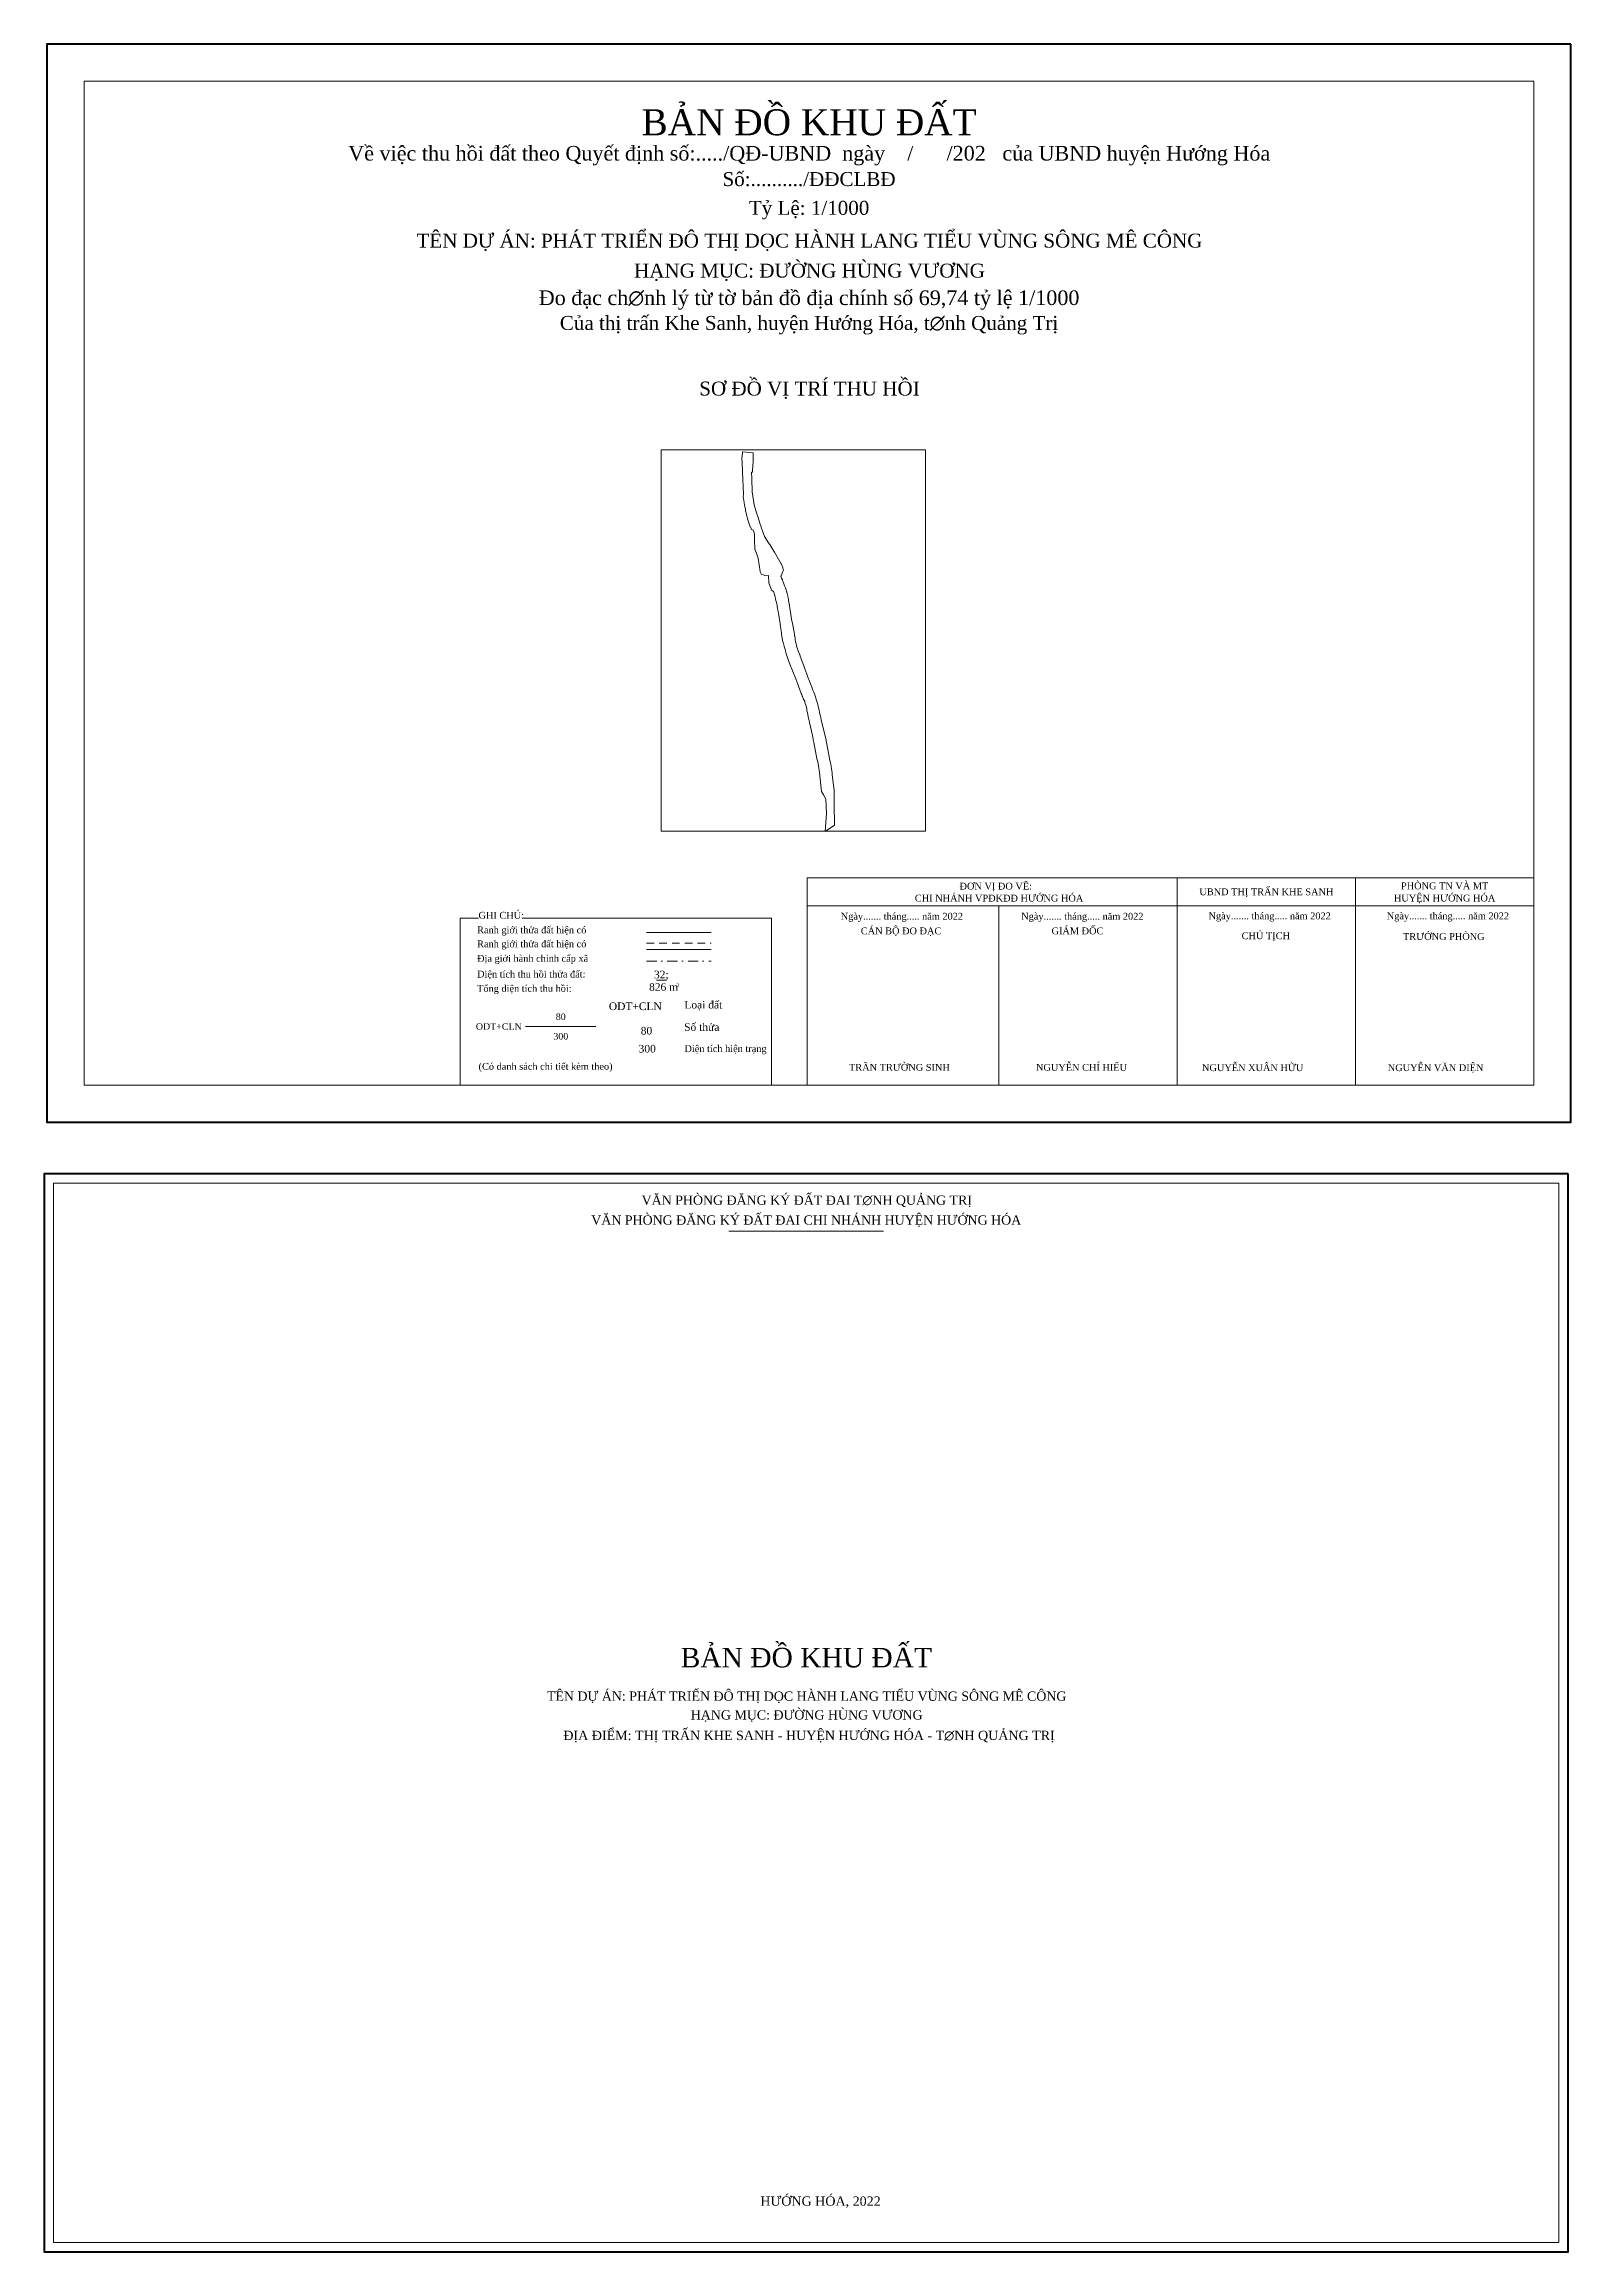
# Model space of a CAD drawing. Header units: metres. Extents: x 550998 to 551741, y 1839041 to 1839623.
# Drawn here: x 550998 to 551401, y 1839041 to 1839623 of the extents above; entities that cross this region are included whole.
import ezdxf
from ezdxf.enums import TextEntityAlignment as Align

# ---------------------------------------------------------------- set-up
doc = ezdxf.new("R2010")
doc.units = ezdxf.units.M
doc.header["$MEASUREMENT"] = 0
doc.linetypes.add('DGN Style 2', pattern=[3.355162, 2.013097, -1.342065])
doc.linetypes.add('DGN Style 4', pattern=[5.371615, 2.68413, -1.342065, 0.003355, -1.342065])
doc.layers.add('Level 18', color=7, linetype='Continuous', lineweight=0)
doc.styles.add('Style-VHtime', font='VHtime.shx')
doc.styles.add('Style-VHtimeb', font='VHtimeb.shx')
doc.styles.add('Style-Vntime', font='Vntime.shx')
doc.styles.add('Style-Vntimei I 0.00000', font='Vntimei.shx')

msp = doc.modelspace()

# ---------------------------------------------------------------- texts
at = {"layer": 'Level 18', "color": 250, "linetype": 'Continuous', "lineweight": 0}
for s, height, style, p in [('B¶N ®å KHU ®ÊT', 6.86069, 'Style-VHtimeb', (551200.14113, 1839599.239768)), ('VÒ viÖc thu håi ®Êt theo QuyÕt ®Þnh sè:...../Q§-UBND  ngµy    /      /202   cña UBND huyÖn H\xadíng Hãa', 3.856703, 'Style-Vntime', (551200.184142, 1839592.571455)), ('Sè:........../§§CLB§', 3.675375, 'Style-Vntime', (551200.135013, 1839585.854401)), ('Tû LÖ: 1/1000', 3.675375, 'Style-Vntime', (551200.145781, 1839578.267502)), ('TªN dù ¸n: Ph¸t triÓn ®« thÞ däc hµnh lang tiÓu vïng s«ng mª c«ng', 3.675375, 'Style-VHtime', (551200.246055, 1839569.624727)), ('h¹ng môc: ®\xadêng hïng v\xad¬ng', 3.675375, 'Style-VHtime', (551200.246055, 1839561.723209)), ('§o ®¹c ch∅nh lý tõ tê b¶n ®å ®Þa chÝnh sè 69,74 tû lÖ 1/1000', 3.855792, 'Style-Vntime', (551200.149051, 1839554.485898)), ('Cña thÞ trÊn Khe Sanh, huyÖn H\xadíng Hãa, t∅nh Qu¶ng TrÞ', 3.675375, 'Style-Vntime', (551200.129629, 1839547.925007)), ('S¬ ®å VÞ TRÝ THU HåI', 3.675375, 'Style-VHtime', (551200.246055, 1839530.624727))]:
    msp.add_text(s, height=height, dxfattribs=dict(at, style=style)).set_placement(p, align=Align.CENTER)
at = {"layer": 'Level 18', "color": 250, "linetype": 'Continuous', "lineweight": 13, "style": 'Style-VHtime'}
for s, p in [('PHßNG TN Vµ MT', (551367.717771, 1839401.363389)), ('CHI NH¸NH vp®k®® H\xadíNG HãA', (551250.232234, 1839398.11821)), ('UBND thÞ trÊn khe sanh', (551320.723492, 1839399.784291)), ('HUYÖN H\xadíNG HãA', (551367.717771, 1839398.123732))]:
    msp.add_text(s, height=1.8, dxfattribs=at).set_placement(p, align=Align.MIDDLE_CENTER)
at = {"layer": 'Level 18', "color": 250, "linetype": 'Continuous', "lineweight": 0}
for s, height, style, p in [('Ranh giíi thöa ®Êt hiÖn cã', 1.8, 'Style-Vntime', (551112.607793, 1839390.648222)), ('GHI CHó:', 1.8, 'Style-VHtime', (551112.976538, 1839394.501595)), ('Ranh giíi thöa ®Êt hiÖn cã', 1.8, 'Style-Vntime', (551112.607793, 1839386.968321)), ('§Þa giíi hµnh chÝnh cÊp x·', 1.8, 'Style-Vntime', (551112.607793, 1839383.147319)), ('DiÖn tÝch thu håi thöa ®Êt:', 1.8, 'Style-Vntime', (551112.607793, 1839378.995355)), ('Tæng diÖn tÝch thu håi:', 1.8, 'Style-Vntime', (551112.607793, 1839375.222808)), ('Lo¹i ®Êt', 2, 'Style-Vntime', (551167.262375, 1839371.026139)), ('Sè thöa', 2, 'Style-Vntime', (551167.207029, 1839365.121296)), ('DiÖn tÝch hiÖn tr¹ng', 1.8, 'Style-Vntime', (551167.275865, 1839359.347165)), ('(Cã danh s¸ch chi tiÕt kÌm theo)', 1.8, 'Style-Vntime', (551112.99522, 1839354.662423))]:
    msp.add_text(s, height=height, dxfattribs=dict(at, style=style)).set_placement(p, align=Align.TOP_LEFT)
for s, style, p in [('Ngµy....... th¸ng..... n¨m 2022', 'Style-Vntimei I 0.00000', (551240.733158, 1839392.445489)), ('c¸n bé ®o ®¹c', 'Style-VHtime', (551235.012088, 1839388.584787)), ('Ngµy....... th¸ng..... n¨m 2022', 'Style-Vntimei I 0.00000', (551288.318174, 1839392.445489)), ('GI¸M ®èC', 'Style-VHtime', (551277.74149, 1839388.584787)), ('Ngµy....... th¸ng..... n¨m 2022', 'Style-Vntimei I 0.00000', (551337.710647, 1839392.541884)), ('Ngµy....... th¸ng..... n¨m 2022', 'Style-Vntimei I 0.00000', (551384.704926, 1839392.541884)), ('CHñ TÞCH', 'Style-VHtime', (551326.950615, 1839387.299685)), ('TR\xadëNG PHßNG', 'Style-VHtime', (551378.265572, 1839387.107998)), ('trÇn tr\xadêng sinh', 'Style-VHtime', (551237.25111, 1839352.604102)), ('NguyÔn ChÝ HIÕu', 'Style-VHtime', (551283.986394, 1839352.604102)), ('nguyÔn xu©n h÷u', 'Style-VHtime', (551330.470208, 1839352.519276)), ('nguyÔn v¨n diÖn', 'Style-VHtime', (551377.955897, 1839352.519276))]:
    msp.add_text(s, height=1.8, dxfattribs=dict(at, style=style)).set_placement(p, align=Align.RIGHT)
at = {"layer": 'Level 18', "color": 250, "linetype": 'Continuous', "lineweight": 0, "style": 'Style-Vntime'}
for s, height, p in [('32;', 2, (551161.172407, 1839377.986752)), ('826 m', 2, (551161.776501, 1839374.68979)), ('2', 1, (551165.528693, 1839375.16887)), ('80', 2, (551157.268708, 1839363.167046)), ('300', 2, (551157.456246, 1839358.427889))]:
    msp.add_text(s, height=height, dxfattribs=at).set_placement(p, align=Align.MIDDLE_CENTER)
msp.add_text('ODT+CLN', height=2, dxfattribs=at).set_placement((551161.303553, 1839369.605967), align=Align.MIDDLE_RIGHT)
at = {"layer": 'Level 18', "color": 7, "linetype": 'Continuous', "lineweight": 0, "style": 'Style-VHtime'}
for s, height, p in [('V¨N PHßNG ®¨NG Ký ®ÊT ®AI CHI NH¸NH HUYÖN H\xadíNG HãA', 2.425748, (551199.392036, 1839313.253546)), ('V¨N PHßNG ®¨NG Ký ®ÊT ®AI T∅NH QU¶NG TRÞ', 2.425748, (551199.533763, 1839318.497081)), ('B¶N ®å KHU ®ÊT', 5.145525, (551199.418328, 1839197.893325)), ('®ÞA ®IÓM: thÞ trÊn khe sanh - HUYÖN H\xadíNG HãA - T∅NH QU¶NG TRÞ', 2.45024, (551200.140877, 1839177.382757)), ('h\xadíng hãa, 2022', 2.45024, (551203.151108, 1839054.611831))]:
    msp.add_text(s, height=height, dxfattribs=at).set_placement(p, align=Align.MIDDLE_CENTER)
at = {"layer": 'Level 18', "color": 7, "linetype": 'Continuous', "lineweight": 0, "style": 'Style-VHtime', "width": 0.991536}
for s, p in [('TªN Dù ¸N: PH¸T TRIÓN §¤ THÞ DäC HµNH LANG TIÓU VïNG S¤NG M£ C¤NG', (551199.510208, 1839187.733638)), ('H¹NG MôC: §¦êNG hïng v\xad¬ng', (551199.510208, 1839182.787887))]:
    msp.add_text(s, height=2.45024, dxfattribs=at).set_placement(p, align=Align.MIDDLE_CENTER)
at = {"layer": 'Level 18', "color": 250, "linetype": 'Continuous', "lineweight": 13, "insert": (551249.367653, 1839401.057866), "char_height": 1.8, "width": 47.103663, "attachment_point": 5, "line_spacing_factor": 0.604495, "style": 'Style-VHtime'}
msp.add_mtext('®¬N VÞ ®O VÏ:', dxfattribs=at)

# ---------------------------------------------------------------- blocks, each defined once
blk = doc.blocks.new('N_THUA')
at = {"layer": 'Level 18', "color": 250, "linetype": 'Continuous', "lineweight": 0}
blk.add_line((-23.280945, 0), (34.297055, 0), dxfattribs=at)
at = {"layer": 'Level 18', "color": 250, "linetype": 'Continuous', "lineweight": 0, "style": 'Style-Vntime'}
blk.add_text('ODT+CLN', height=5.373238, dxfattribs=at).set_placement((-26.256955, 0), align=Align.MIDDLE_RIGHT)
for s, p in [('80', (5.624354, 8)), ('300', (5.624354, -8))]:
    blk.add_text(s, height=5.373238, dxfattribs=at).set_placement(p, align=Align.MIDDLE_CENTER)

# ---------------------------------------------------------------- linework, layer by layer
at = {"layer": 'Level 18', "color": 250}
for p, q in [((551250.2158, 1839403.4945), (551297.2101, 1839403.4945)), ((551297.2101, 1839403.4945), (551344.2044, 1839403.4945)), ((551297.2101, 1839396.0867), (551297.2101, 1839403.4945)), ((551344.2044, 1839403.4945), (551391.1987, 1839403.4945)), ((551344.2044, 1839396.0867), (551344.2044, 1839403.4945)), ((551199.6613, 1839396.0867), (551250.2158, 1839396.0867)), ((551199.6613, 1839348.8326), (551199.6613, 1839396.0867)), ((551250.2158, 1839396.0867), (551297.2101, 1839396.0867)), ((551250.2158, 1839348.8326), (551250.2158, 1839396.0867)), ((551297.2101, 1839396.0867), (551344.2044, 1839396.0867)), ((551344.2044, 1839396.0867), (551391.1987, 1839396.0867)), ((551157.2938, 1839389.0234), (551174.3687, 1839389.0234)), ((551157.2938, 1839384.6001), (551174.3687, 1839384.6001)), ((551159.8911, 1839376.4962), (551162.5169, 1839376.4962))]:
    msp.add_line(p, q, dxfattribs=at)
at = {"layer": 'Level 18', "color": 250, "linetype": 'Continuous', "lineweight": 0}
for p, q in [((551391.1987, 1839396.0867), (551391.1987, 1839403.4945)), ((551108.124759, 1839392.874868), (551112.976538, 1839392.874868)), ((551108.124759, 1839349.009497), (551108.124759, 1839392.874868)), ((551124.777527, 1839392.874868), (551190.244529, 1839392.874868)), ((551190.244529, 1839349.009497), (551190.244529, 1839392.874868)), ((551199.6613, 1839348.8326), (551250.2158, 1839348.8326)), ((551250.2158, 1839348.8326), (551297.2101, 1839348.8326)), ((551297.2101, 1839348.8326), (551344.2044, 1839348.8326))]:
    msp.add_line(p, q, dxfattribs=at)
at = {"layer": 'Level 18', "color": 250, "linetype": 'DGN Style 2', "lineweight": 13}
msp.add_line((551157.2938, 1839386.2819), (551174.3687, 1839386.2819), dxfattribs=at)
at = {"layer": 'Level 18', "color": 250, "linetype": 'DGN Style 4', "lineweight": 0}
msp.add_line((551157.2938, 1839381.5353), (551174.3687, 1839381.5353), dxfattribs=at)
at = {"layer": 'Level 18', "color": 7, "linetype": 'Continuous', "lineweight": 13}
msp.add_line((551178.99342, 1839310.339336), (551219.75082, 1839310.339336), dxfattribs=at)
at = {"layer": 'Level 18', "color": 250, "linetype": 'Continuous', "lineweight": 40, "flags": 128}
msp.add_lwpolyline([(551400.9997, 1839623.2606), (550999.1587, 1839623.2606), (550999.1587, 1839339.0316), (551400.9997, 1839339.0316), (551400.9997, 1839623.2606)], dxfattribs=at)
at = {"layer": 'Level 18', "color": 250, "linetype": 'Continuous', "lineweight": 0, "flags": 128}
for points in [[(551391.1987, 1839403.4945), (551391.1987, 1839613.4596), (551008.9597, 1839613.4596), (551008.9597, 1839348.8326), (551199.6613, 1839348.8326)], [(551344.2044, 1839348.8326), (551391.1987, 1839348.8326), (551391.1987, 1839359.7301), (551391.1987, 1839396.0867)]]:
    msp.add_lwpolyline(points, dxfattribs=at)
at = {"layer": 'Level 18', "color": 7, "linetype": 'Continuous', "lineweight": 0, "flags": 128}
for points in [[(551161.155082, 1839516.277788), (551230.824531, 1839516.277788), (551230.824531, 1839415.784253), (551161.155082, 1839415.784253), (551161.155082, 1839516.277788)], [(551397.86312, 1839323.008936), (551000.88112, 1839323.008936), (551000.88112, 1839043.680436), (551397.86312, 1839043.680436), (551397.86312, 1839323.008936)]]:
    msp.add_lwpolyline(points, dxfattribs=at)
at = {"layer": 'Level 18', "color": 5, "linetype": 'Continuous', "lineweight": 0, "flags": 128}
msp.add_lwpolyline([(551206.821932, 1839417.342072), (551206.762169, 1839422.748354), (551206.719545, 1839426.602161), (551206.563134, 1839427.915346), (551206.239069, 1839430.636311), (551206.227117, 1839431.161622), (551206.14537, 1839431.709917), (551206.085923, 1839432.262371), (551205.984194, 1839432.807954), (551205.931091, 1839433.067516), (551205.882991, 1839433.302726), (551205.873118, 1839433.349088), (551205.763333, 1839433.864052), (551205.699436, 1839434.163895), (551205.653574, 1839434.379043), (551205.353968, 1839435.900689), (551205.346017, 1839435.941786), (551204.45128, 1839440.567144), (551204.404838, 1839440.780659), (551203.369513, 1839445.082348), (551203.252619, 1839445.630801), (551203.118244, 1839446.140553), (551203.008485, 1839446.655517), (551202.926133, 1839447.041766), (551202.897199, 1839447.17622), (551202.776303, 1839447.712957), (551202.647167, 1839448.247746), (551202.526088, 1839448.784852), (551202.380471, 1839449.315665), (551202.231431, 1839449.828365), (551202.226692, 1839449.844188), (551202.064805, 1839450.370289), (551202.042611, 1839450.438661), (551201.894835, 1839450.893809), (551201.737555, 1839451.421937), (551201.634115, 1839451.710038), (551201.551447, 1839451.940298), (551201.357387, 1839452.455762), (551201.319607, 1839452.553358), (551201.165118, 1839452.950876), (551200.978062, 1839453.443119), (551200.766258, 1839453.988018), (551200.696701, 1839454.167018), (551200.256164, 1839455.316552), (551199.834636, 1839456.416485), (551199.557303, 1839457.163657), (551199.025331, 1839458.596922), (551198.854282, 1839459.057757), (551198.499336, 1839460.068624), (551198.186671, 1839460.959123), (551197.995929, 1839461.449892), (551197.805161, 1839461.940688), (551197.662098, 1839462.308771), (551197.617789, 1839462.423638), (551197.468749, 1839462.824815), (551197.446265, 1839462.885368), (551197.283983, 1839463.350415), (551197.100034, 1839463.808828), (551196.956312, 1839464.280642), (551196.825281, 1839464.74332), (551196.822042, 1839464.755194), (551196.73353, 1839465.093791), (551196.697303, 1839465.232378), (551196.556372, 1839465.706008), (551196.522594, 1839465.855311), (551196.450721, 1839466.1883), (551196.431607, 1839466.687073), (551196.345595, 1839467.171656), (551196.340883, 1839467.200089), (551196.329535, 1839467.268777), (551196.261742, 1839467.684514), (551196.176968, 1839468.20419), (551195.6535, 1839470.951746), (551195.620986, 1839471.170342), (551195.188637, 1839474.076942), (551195.103889, 1839474.596645), (551195.019115, 1839475.116322), (551194.978202, 1839475.367248), (551194.95556, 1839475.506073), (551194.932945, 1839475.642896), (551194.836824, 1839476.189164), (551194.731593, 1839476.733773), (551194.621281, 1839477.277408), (551194.497964, 1839477.818278), (551194.411452, 1839478.170565), (551194.365668, 1839478.357016), (551194.261991, 1839478.754218), (551194.224395, 1839478.893463), (551194.074197, 1839479.427489), (551193.915154, 1839479.95896), (551193.646377, 1839480.454732), (551193.470273, 1839480.978911), (551193.285454, 1839481.500062), (551193.14505, 1839481.878545), (551193.094791, 1839482.011525), (551192.908683, 1839482.504084), (551192.722548, 1839482.996644), (551192.760012, 1839483.085446), (551193.261654, 1839484.274103), (551193.41072, 1839484.627311), (551193.138705, 1839485.450491), (551192.832597, 1839486.138716), (551192.787182, 1839486.240787), (551191.021218, 1839489.34708), (551191.014373, 1839489.359111), (551190.871915, 1839489.584), (551189.775483, 1839491.315028), (551189.741389, 1839491.368867), (551189.718116, 1839491.430421), (551189.639107, 1839491.545761), (551189.443705, 1839491.830992), (551188.349143, 1839493.428882), (551187.551264, 1839495.916639), (551187.510641, 1839496.043274), (551187.197582, 1839496.995668), (551186.710051, 1839498.478928), (551186.321642, 1839499.660581), (551185.692417, 1839501.766169), (551185.121981, 1839505.212138), (551185.023464, 1839508.659582), (551184.974179, 1839510.383659), (551185.255277, 1839510.398665), (551185.33913, 1839512.452678), (551185.361876, 1839513.009924), (551185.399525, 1839513.92825), (551185.431433, 1839515.513082), (551182.581991, 1839515.753135), (551182.574356, 1839515.30191), (551182.415075, 1839514.147505), (551182.41289, 1839513.978799), (551182.497533, 1839513.058393), (551182.558875, 1839510.497972), (551182.815963, 1839504.555796), (551182.781421, 1839504.00292), (551182.855506, 1839503.462708), (551182.937306, 1839502.923601), (551183.026793, 1839502.385706), (551183.028188, 1839502.37765), (551183.123941, 1839501.849153), (551183.228777, 1839501.314048), (551183.341221, 1839500.780497), (551183.390295, 1839500.232044), (551183.518194, 1839499.700889), (551183.653648, 1839499.171655), (551183.755141, 1839498.794436), (551183.796659, 1839498.64437), (551183.807269, 1839498.60738), (551183.947199, 1839498.11919), (551184.105216, 1839497.596222), (551184.296327, 1839497.083917), (551184.469087, 1839496.566057), (551184.649246, 1839496.050698), (551184.670755, 1839495.991856), (551184.83675, 1839495.537971), (551184.884771, 1839495.410204), (551184.911493, 1839495.397093), (551185.370591, 1839495.171625), (551185.559069, 1839494.672826), (551185.742834, 1839494.186506), (551185.746204, 1839494.002188), (551185.769267, 1839492.735813), (551185.876604, 1839489.978806), (551185.899877, 1839489.917253), (551186.527839, 1839488.24304), (551186.718133, 1839487.735684), (551187.222567, 1839484.271391), (551187.240969, 1839484.145019), (551187.608342, 1839483.470011), (551188.01102, 1839483.338795), (551188.726073, 1839483.128176), (551189.40611, 1839483.167403), (551189.555412, 1839481.236972), (551189.741521, 1839480.744412), (551189.79178, 1839480.611433), (551189.91702, 1839480.273836), (551190.081882, 1839479.808947), (551190.238951, 1839479.341398), (551190.778163, 1839478.991533), (551190.921542, 1839478.512479), (551191.056918, 1839478.031109), (551191.090801, 1839477.90558), (551191.184263, 1839477.547527), (551191.3035, 1839477.061918), (551191.414681, 1839476.574387), (551191.558666, 1839476.093332), (551191.653629, 1839475.601668), (551191.688749, 1839475.402053), (551191.740404, 1839475.108503), (551191.760834, 1839474.985001), (551191.824388, 1839474.59525), (551191.909162, 1839474.075546), (551191.99391, 1839473.55587), (551192.044512, 1839473.246233), (551192.50332, 1839470.437914), (551192.615264, 1839469.620579), (551192.833202, 1839468.029534), (551192.882882, 1839467.666927), (551192.96763, 1839467.147224), (551193.035449, 1839466.731487), (551193.035765, 1839466.729645), (551193.053668, 1839466.621202), (551193.151369, 1839466.07088), (551193.342006, 1839465.539724), (551193.417697, 1839465.189017), (551193.42312, 1839465.163874), (551193.461269, 1839464.995379), (551193.601752, 1839464.456141), (551193.742656, 1839463.917218), (551193.746316, 1839463.903791), (551193.894276, 1839463.381219), (551194.056611, 1839462.848352), (551194.156234, 1839462.294081), (551194.340236, 1839461.76669), (551194.534769, 1839461.243064), (551194.585028, 1839461.112796), (551194.728091, 1839460.744686), (551194.875051, 1839460.36665), (551194.91886, 1839460.253916), (551195.109602, 1839459.763147), (551195.89774, 1839457.908644), (551196.632485, 1839455.912684), (551196.871064, 1839455.264608), (551197.730207, 1839453.014009), (551198.011568, 1839452.29011), (551198.082731, 1839452.098578), (551198.194991, 1839451.796471), (551198.349506, 1839451.398954), (551198.383916, 1839451.310046), (551198.560679, 1839450.840496), (551198.707322, 1839450.432079), (551198.730227, 1839450.368288), (551198.984813, 1839449.924276), (551199.140198, 1839449.445644), (551199.28821, 1839448.964668), (551199.288342, 1839448.964247), (551199.288632, 1839448.963273), (551199.292528, 1839448.950214), (551199.428799, 1839448.481481), (551199.56191, 1839447.996188), (551199.5736, 1839447.673545), (551199.58055, 1839447.482171), (551199.69826, 1839446.994667), (551199.808466, 1839446.505398), (551199.834847, 1839446.382817), (551199.891135, 1839446.118701), (551199.917172, 1839445.996594), (551200.026958, 1839445.481604), (551200.151776, 1839444.969825), (551200.268696, 1839444.421372), (551201.012209, 1839440.960133), (551201.197633, 1839440.097015), (551201.244601, 1839439.883605), (551201.383162, 1839439.15244), (551202.103454, 1839435.351262), (551202.12957, 1839435.213385), (551202.499313, 1839433.706667), (551202.557523, 1839433.433652), (551202.609098, 1839433.191703), (551202.655145, 1839432.975607), (551202.863605, 1839431.211012), (551203.448284, 1839426.261958), (551203.921599, 1839425.386546), (551204.551061, 1839424.210921), (551204.716318, 1839420.417378), (551204.414343, 1839415.682471), (551206.821932, 1839417.342072)], dxfattribs=at)
at = {"layer": 'Level 18', "color": 250, "flags": 128}
for points in [[(551199.6613, 1839396.0867), (551199.6613, 1839403.4945), (551250.2158, 1839403.4945)], [(551297.2101, 1839348.8326), (551297.2101, 1839359.7301), (551297.2101, 1839396.0867)], [(551344.2044, 1839348.8326), (551344.2044, 1839359.7301), (551344.2044, 1839396.0867)]]:
    msp.add_lwpolyline(points, dxfattribs=at)
at = {"layer": 'Level 18', "color": 7, "linetype": 'Continuous', "lineweight": 53, "flags": 128}
msp.add_lwpolyline([(551400.29262, 1839325.459236), (550998.45162, 1839325.459236), (550998.45162, 1839041.230236), (551400.29262, 1839041.230236), (551400.29262, 1839325.459236)], dxfattribs=at)

# ---------------------------------------------------------------- block references
at = {"layer": 'Level 18', "color": 250, "linetype": 'Continuous', "lineweight": 0, "xscale": 0.322927, "yscale": 0.322927, "zscale": 0.322927}
msp.add_blockref('N_THUA', (551132.857895, 1839364.279972), dxfattribs=at)

msp.set_redraw_order([(e.dxf.handle, doc.entitydb.next_handle()) for e in msp.query("TEXT MTEXT ATTDEF DIMENSION ARC_DIMENSION")])  # texts and dimensions are drawn at this point

doc.saveas('drawing.dxf')
